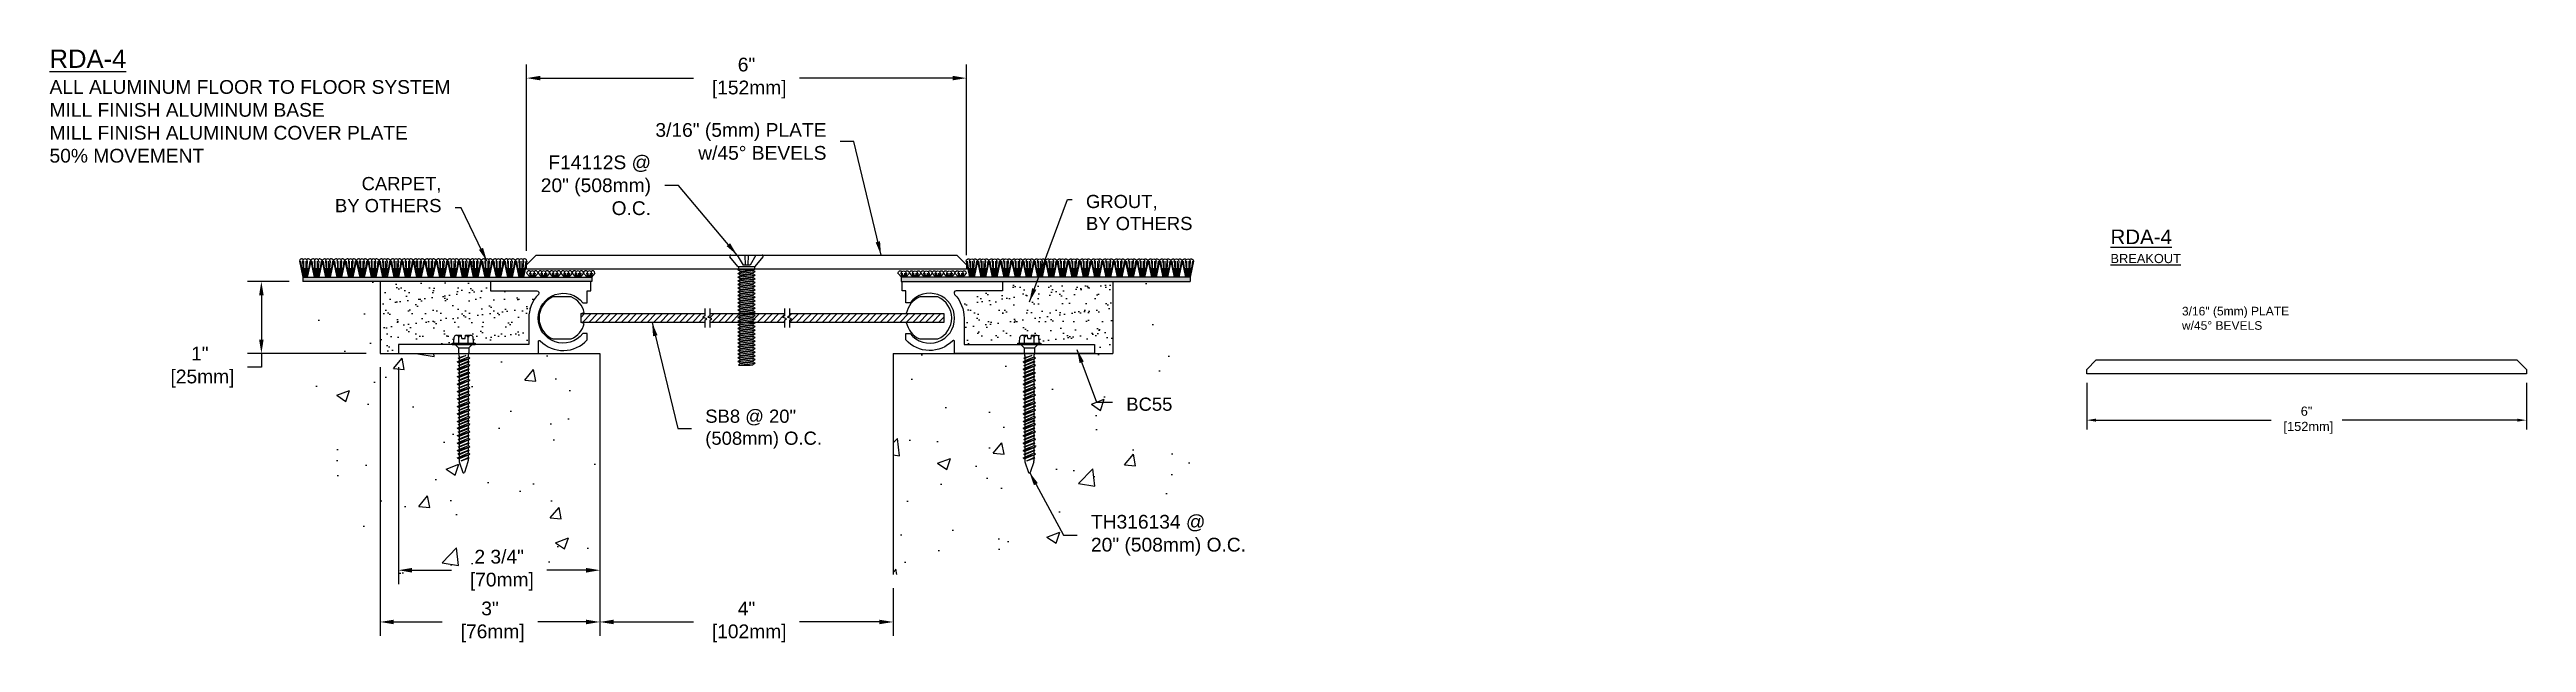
# Model space of a CAD drawing. Header units: inches. Extents: x 1.8 to 35.6, y -0.7 to 7.4.
import ezdxf

# ---------------------------------------------------------------- set-up
doc = ezdxf.new("R2010")
doc.units = ezdxf.units.IN
doc.header["$MEASUREMENT"] = 0
for name, color, linetype in [('Anchors', 4, 'Continuous'), ('Conditions', 1, 'Continuous'), ('Dimensions', 3, 'Continuous'), ('Metals', 7, 'Continuous'), ('TEXT', 2, 'Continuous')]:
    doc.layers.add(name, color=color, linetype=linetype)
doc.styles.add('ARIAL', font='arial.ttf')
doc.styles.get("Standard").update_dxf_attribs({"font": 'arial.ttf'})
doc.dimstyles.new('Arial', dxfattribs={"dimtxt": 0.1875, "dimasz": 0.1875, "dimexe": 0.1875, "dimexo": 0.1875, "dimgap": 0.1875, "dimtad": 0, "dimtih": 1, "dimtoh": 1, "dimdec": 4, "dimzin": 3, "dimdsep": 46, "dimlunit": 4, "dimtxsty": 'ARIAL', "dimcen": 0.1875, "dimadec": 0, "dimazin": 0, "dimtfac": 1, "dimtdec": 4, "dimtofl": 0, "dimtmove": 0, "dimatfit": 3, "dimfxl": 0, "dimfrac": 2, "dimtolj": 1, "dimtzin": 0, "dimarcsym": 0})

msp = doc.modelspace()

# ---------------------------------------------------------------- texts
at = {"layer": 'TEXT', "attachment_point": 1, "style": 'ARIAL'}
for s, insert, char_height, width in [('{\\LRDA-4\\P\\H0.75x;\\lALL ALUMINUM FLOOR TO FLOOR SYSTEM MILL FINISH ALUMINUM BASE \\PMILL FINISH ALUMINUM COVER PLATE \\P50% MOVEMENT}', (1.84448, 7.3564), 0.25, 6.0673392), ('{\\LRDA-4\\P\\H0.625x;BREAKOUT}', (29.96732, 4.90135), 0.2, 4.1875)]:
    msp.add_mtext(s, dxfattribs=dict(at, insert=insert, char_height=char_height, width=width))
at = {"layer": 'TEXT', "style": 'ARIAL'}
for s, insert, char_height, attachment_point in [('3/16" (5mm) PLATE\\Pw/45° BEVELS', (12.44611, 6.10192), 0.1875, 6), ('F14112S @\\P20" (508mm)\\PO.C.', (10.05229, 5.50371), 0.1875, 6), ('CARPET,\\PBY OTHERS', (7.19252, 5.13506), 0.18, 9), ('GROUT,\\PBY OTHERS', (15.98722, 5.37374), 0.18, 1), ('3/16" (5mm) PLATE\\Pw/45° BEVELS', (30.94204, 3.84646), 0.1175, 1), ('SB8 @ 20"\\P(508mm) O.C.', (10.79232, 2.44423), 0.18, 1), ('BC55', (16.53706, 2.60796), 0.18, 1), ('TH316134 @\\P20" (508mm) O.C.', (16.05536, 0.72955), 0.1875, 4)]:
    msp.add_mtext(s, dxfattribs=dict(at, insert=insert, char_height=char_height, attachment_point=attachment_point))

# ---------------------------------------------------------------- blocks, each defined once
blk = doc.blocks.new('F14112S')
for p, q in [((-0.214, 0), (0.214, 0)), ((-0.128, 0), (-0.047, -0.137)), ((-0.025, 0), (-0.02, -0.137)), ((0.025, 0), (0.02, -0.137)), ((0.128, 0), (0.048, -0.137)), ((-0.119, -0.155), (-0.226, -0.024)), ((-0.119, -0.155), (0.119, -0.155)), ((-0.119, -0.2), (-0.108, -0.195)), ((-0.119, -0.2), (-0.068, -0.195)), ((-0.119, -0.2), (-0.085, -0.22)), ((-0.119, -0.25), (0.119, -0.225)), ((-0.119, -0.25), (-0.085, -0.23)), ((-0.119, -0.25), (-0.085, -0.27)), ((-0.119, -0.3), (0.119, -0.275)), ((-0.119, -0.3), (-0.085, -0.28)), ((-0.119, -0.3), (-0.085, -0.32)), ((-0.119, -0.35), (0.119, -0.325)), ((-0.119, -0.35), (-0.085, -0.33)), ((-0.108, -0.155), (-0.108, -0.195)), ((0.108, -0.195), (-0.108, -0.195)), ((-0.085, -0.22), (0.085, -0.195)), ((-0.085, -0.23), (0.085, -0.205)), ((-0.085, -0.22), (-0.085, -0.23)), ((-0.085, -0.27), (0.085, -0.245)), ((-0.085, -0.28), (0.085, -0.255)), ((-0.085, -0.27), (-0.085, -0.28)), ((-0.085, -0.32), (0.085, -0.295)), ((-0.085, -0.33), (0.085, -0.305)), ((-0.085, -0.32), (-0.085, -0.33)), ((0.048, -0.137), (-0.047, -0.137)), ((0.108, -0.195), (0.085, -0.205)), ((0.119, -0.225), (0.085, -0.205)), ((0.119, -0.225), (0.085, -0.245)), ((0.085, -0.245), (0.085, -0.255)), ((0.119, -0.275), (0.085, -0.255)), ((0.119, -0.275), (0.085, -0.295)), ((0.085, -0.295), (0.085, -0.305)), ((0.119, -0.325), (0.085, -0.305)), ((0.119, -0.325), (0.085, -0.345)), ((0.108, -0.155), (0.108, -0.195)), ((0.119, -0.155), (0.226, -0.024)), ((-0.119, -0.35), (-0.085, -0.37)), ((-0.119, -0.4), (0.119, -0.375)), ((-0.119, -0.4), (-0.085, -0.38)), ((-0.119, -0.4), (-0.085, -0.42)), ((-0.119, -0.45), (0.119, -0.425)), ((-0.119, -0.45), (-0.085, -0.43)), ((-0.119, -0.45), (-0.085, -0.47)), ((-0.119, -0.5), (0.119, -0.475)), ((-0.119, -0.5), (-0.085, -0.48)), ((-0.119, -0.5), (-0.085, -0.52)), ((-0.119, -0.55), (0.119, -0.525)), ((-0.119, -0.55), (-0.085, -0.53)), ((-0.119, -0.55), (-0.085, -0.57)), ((-0.119, -0.6), (0.119, -0.575)), ((-0.119, -0.6), (-0.085, -0.58)), ((-0.119, -0.6), (-0.085, -0.62)), ((-0.119, -0.65), (0.119, -0.625)), ((-0.119, -0.65), (-0.085, -0.63)), ((-0.119, -0.65), (-0.085, -0.67)), ((-0.119, -0.7), (0.119, -0.675)), ((-0.085, -0.37), (0.085, -0.345)), ((-0.085, -0.38), (0.085, -0.355)), ((-0.085, -0.37), (-0.085, -0.38)), ((-0.085, -0.42), (0.085, -0.395)), ((-0.085, -0.43), (0.085, -0.405)), ((-0.085, -0.42), (-0.085, -0.43)), ((-0.085, -0.47), (0.085, -0.445)), ((-0.085, -0.48), (0.085, -0.455)), ((-0.085, -0.47), (-0.085, -0.48)), ((-0.085, -0.52), (0.085, -0.495)), ((-0.085, -0.53), (0.085, -0.505)), ((-0.085, -0.52), (-0.085, -0.53)), ((-0.085, -0.57), (0.085, -0.545)), ((-0.085, -0.58), (0.085, -0.555)), ((-0.085, -0.57), (-0.085, -0.58)), ((-0.085, -0.62), (0.085, -0.595)), ((-0.085, -0.63), (0.085, -0.605)), ((-0.085, -0.62), (-0.085, -0.63)), ((-0.085, -0.67), (0.085, -0.645)), ((-0.085, -0.68), (0.085, -0.655)), ((-0.085, -0.67), (-0.085, -0.68)), ((0.085, -0.345), (0.085, -0.355)), ((0.119, -0.375), (0.085, -0.355)), ((0.119, -0.375), (0.085, -0.395)), ((0.085, -0.395), (0.085, -0.405)), ((0.119, -0.425), (0.085, -0.405)), ((0.119, -0.425), (0.085, -0.445)), ((0.085, -0.445), (0.085, -0.455)), ((0.119, -0.475), (0.085, -0.455)), ((0.119, -0.475), (0.085, -0.495)), ((0.085, -0.495), (0.085, -0.505)), ((0.119, -0.525), (0.085, -0.505)), ((0.119, -0.525), (0.085, -0.545)), ((0.085, -0.545), (0.085, -0.555)), ((0.119, -0.575), (0.085, -0.555)), ((0.119, -0.575), (0.085, -0.595)), ((0.085, -0.595), (0.085, -0.605)), ((0.119, -0.625), (0.085, -0.605)), ((0.119, -0.625), (0.085, -0.645)), ((0.085, -0.645), (0.085, -0.655)), ((0.119, -0.675), (0.085, -0.655)), ((0.119, -0.675), (0.085, -0.695)), ((-0.119, -0.7), (-0.085, -0.68)), ((-0.119, -0.7), (-0.085, -0.72)), ((-0.119, -0.75), (0.119, -0.725)), ((-0.119, -0.75), (-0.085, -0.73)), ((-0.119, -0.75), (-0.085, -0.77)), ((-0.119, -0.8), (0.119, -0.775)), ((-0.119, -0.8), (-0.085, -0.78)), ((-0.119, -0.8), (-0.085, -0.82)), ((-0.119, -0.85), (0.119, -0.825)), ((-0.119, -0.85), (-0.085, -0.83)), ((-0.119, -0.85), (-0.085, -0.87)), ((-0.119, -0.9), (0.119, -0.875)), ((-0.119, -0.9), (-0.085, -0.88)), ((-0.119, -0.9), (-0.085, -0.92)), ((-0.119, -0.95), (0.119, -0.925)), ((-0.119, -0.95), (-0.085, -0.93)), ((-0.119, -0.95), (-0.085, -0.97)), ((-0.119, -1), (0.119, -0.975)), ((-0.119, -1), (-0.085, -0.98)), ((-0.119, -1), (-0.085, -1.02)), ((-0.085, -0.72), (0.085, -0.695)), ((-0.085, -0.73), (0.085, -0.705)), ((-0.085, -0.72), (-0.085, -0.73)), ((-0.085, -0.77), (0.085, -0.745)), ((-0.085, -0.78), (0.085, -0.755)), ((-0.085, -0.77), (-0.085, -0.78)), ((-0.085, -0.82), (0.085, -0.795)), ((-0.085, -0.83), (0.085, -0.805)), ((-0.085, -0.82), (-0.085, -0.83)), ((-0.085, -0.87), (0.085, -0.845)), ((-0.085, -0.88), (0.085, -0.855)), ((-0.085, -0.87), (-0.085, -0.88)), ((-0.085, -0.92), (0.085, -0.895)), ((-0.085, -0.93), (0.085, -0.905)), ((-0.085, -0.92), (-0.085, -0.93)), ((-0.085, -0.97), (0.085, -0.945)), ((-0.085, -0.98), (0.085, -0.955)), ((-0.085, -0.97), (-0.085, -0.98)), ((-0.085, -1.02), (0.085, -0.995)), ((-0.085, -1.03), (0.085, -1.005)), ((0.085, -0.695), (0.085, -0.705)), ((0.119, -0.725), (0.085, -0.705)), ((0.119, -0.725), (0.085, -0.745)), ((0.085, -0.745), (0.085, -0.755)), ((0.119, -0.775), (0.085, -0.755)), ((0.119, -0.775), (0.085, -0.795)), ((0.085, -0.795), (0.085, -0.805)), ((0.119, -0.825), (0.085, -0.805)), ((0.119, -0.825), (0.085, -0.845)), ((0.085, -0.845), (0.085, -0.855)), ((0.119, -0.875), (0.085, -0.855)), ((0.119, -0.875), (0.085, -0.895)), ((0.085, -0.895), (0.085, -0.905)), ((0.119, -0.925), (0.085, -0.905)), ((0.119, -0.925), (0.085, -0.945)), ((0.085, -0.945), (0.085, -0.955)), ((0.119, -0.975), (0.085, -0.955)), ((0.119, -0.975), (0.085, -0.995)), ((0.085, -0.995), (0.085, -1.005)), ((0.119, -1.025), (0.085, -1.005)), ((-0.119, -1.05), (0.119, -1.025)), ((-0.119, -1.05), (-0.085, -1.03)), ((-0.119, -1.05), (-0.085, -1.07)), ((-0.119, -1.1), (0.119, -1.075)), ((-0.119, -1.1), (-0.085, -1.08)), ((-0.119, -1.1), (-0.085, -1.12)), ((-0.119, -1.15), (0.119, -1.125)), ((-0.119, -1.15), (-0.085, -1.13)), ((-0.119, -1.15), (-0.085, -1.17)), ((-0.119, -1.2), (0.119, -1.175)), ((-0.119, -1.2), (-0.085, -1.18)), ((-0.119, -1.2), (-0.085, -1.22)), ((-0.119, -1.25), (0.119, -1.225)), ((-0.119, -1.25), (-0.085, -1.23)), ((-0.119, -1.25), (-0.085, -1.27)), ((-0.119, -1.3), (0.119, -1.275)), ((-0.119, -1.3), (-0.085, -1.28)), ((-0.119, -1.3), (-0.085, -1.32)), ((-0.119, -1.35), (0.119, -1.325)), ((-0.119, -1.35), (-0.085, -1.33)), ((-0.119, -1.35), (-0.085, -1.37)), ((-0.085, -1.02), (-0.085, -1.03)), ((-0.085, -1.07), (0.085, -1.045)), ((-0.085, -1.08), (0.085, -1.055)), ((-0.085, -1.07), (-0.085, -1.08)), ((-0.085, -1.12), (0.085, -1.095)), ((-0.085, -1.13), (0.085, -1.105)), ((-0.085, -1.12), (-0.085, -1.13)), ((-0.085, -1.17), (0.085, -1.145)), ((-0.085, -1.18), (0.085, -1.155)), ((-0.085, -1.17), (-0.085, -1.18)), ((-0.085, -1.22), (0.085, -1.195)), ((-0.085, -1.23), (0.085, -1.205)), ((-0.085, -1.22), (-0.085, -1.23)), ((-0.085, -1.27), (0.085, -1.245)), ((-0.085, -1.28), (0.085, -1.255)), ((-0.085, -1.27), (-0.085, -1.28)), ((-0.085, -1.32), (0.085, -1.295)), ((-0.085, -1.33), (0.085, -1.305)), ((-0.085, -1.32), (-0.085, -1.33)), ((-0.085, -1.37), (0.085, -1.345)), ((0.119, -1.025), (0.085, -1.045)), ((0.085, -1.045), (0.085, -1.055)), ((0.119, -1.075), (0.085, -1.055)), ((0.119, -1.075), (0.085, -1.095)), ((0.085, -1.095), (0.085, -1.105)), ((0.119, -1.125), (0.085, -1.105)), ((0.119, -1.125), (0.085, -1.145)), ((0.085, -1.145), (0.085, -1.155)), ((0.119, -1.175), (0.085, -1.155)), ((0.119, -1.175), (0.085, -1.195)), ((0.085, -1.195), (0.085, -1.205)), ((0.119, -1.225), (0.085, -1.205)), ((0.119, -1.225), (0.085, -1.245)), ((0.085, -1.245), (0.085, -1.255)), ((0.119, -1.275), (0.085, -1.255)), ((0.119, -1.275), (0.085, -1.295)), ((0.085, -1.295), (0.085, -1.305)), ((0.119, -1.325), (0.085, -1.305)), ((0.119, -1.325), (0.085, -1.345)), ((0.085, -1.345), (0.085, -1.355)), ((-0.119, -1.4), (0.119, -1.375)), ((-0.119, -1.4), (-0.085, -1.38)), ((-0.119, -1.4), (-0.085, -1.42)), ((-0.119, -1.45), (0.119, -1.425)), ((-0.119, -1.45), (-0.085, -1.43)), ((-0.119, -1.45), (-0.085, -1.47)), ((-0.11, -1.5), (0.119, -1.475)), ((-0.11, -1.5), (-0.085, -1.48)), ((-0.11, -1.5), (0.048, -1.5)), ((-0.085, -1.38), (0.085, -1.355)), ((-0.085, -1.37), (-0.085, -1.38)), ((-0.085, -1.42), (0.085, -1.395)), ((-0.085, -1.43), (0.085, -1.405)), ((-0.085, -1.42), (-0.085, -1.43)), ((-0.085, -1.47), (0.085, -1.445)), ((-0.085, -1.48), (0.085, -1.455)), ((-0.085, -1.47), (-0.085, -1.48)), ((0.048, -1.5), (0.085, -1.495)), ((0.119, -1.375), (0.085, -1.355)), ((0.119, -1.375), (0.085, -1.395)), ((0.085, -1.395), (0.085, -1.405)), ((0.119, -1.425), (0.085, -1.405)), ((0.119, -1.425), (0.085, -1.445)), ((0.085, -1.445), (0.085, -1.455)), ((0.119, -1.475), (0.085, -1.455)), ((0.119, -1.475), (0.085, -1.495))]:
    blk.add_line(p, q)
for centre, start, end in [((-0.214, -0.015), 90, 219.032), ((0.214, -0.015), 320.968, 90)]:
    blk.add_arc(centre, 0.015, start, end)
blk = doc.blocks.new('*D11')
at = {"layer": 'Defpoints', "color": 0}
for p in [(14.355, 6.967), (8.355, 4.421), (14.355, 4.361)]:
    blk.add_point(p, dxfattribs=at)
at = {"layer": 'Dimensions', "color": 0, "lineweight": -2}
for p, q in [((8.355, 4.609), (8.355, 7.154)), ((14.355, 4.549), (14.355, 7.154)), ((8.542, 6.967), (10.63, 6.967)), ((14.167, 6.967), (12.079, 6.967))]:
    blk.add_line(p, q, dxfattribs=at)
at = {"layer": 'Dimensions', "color": 0}
for points in [[(8.542, 6.998), (8.542, 6.936), (8.355, 6.967)], [(14.167, 6.998), (14.167, 6.936), (14.355, 6.967)]]:
    blk.add_solid(points, dxfattribs=at)
at = {"layer": 'Dimensions', "color": 0, "insert": (11.355, 6.967), "char_height": 0.1875, "attachment_point": 5, "style": 'ARIAL'}
blk.add_mtext('\\A1;6"\\P [152mm]', dxfattribs=at)
blk = doc.blocks.new('*D12')
at = {"layer": 'Defpoints', "color": 0}
for p in [(9.355, 0.196), (13.355, 0.196), (13.355, -0.453)]:
    blk.add_point(p, dxfattribs=at)
at = {"layer": 'Dimensions', "color": 0, "lineweight": -2}
for p, q in [((9.355, 0.009), (9.355, -0.64)), ((13.355, 0.009), (13.355, -0.64)), ((9.542, -0.453), (10.63, -0.453)), ((13.167, -0.453), (12.079, -0.453))]:
    blk.add_line(p, q, dxfattribs=at)
at = {"layer": 'Dimensions', "color": 0}
for points in [[(9.542, -0.422), (9.542, -0.484), (9.355, -0.453)], [(13.167, -0.422), (13.167, -0.484), (13.355, -0.453)]]:
    blk.add_solid(points, dxfattribs=at)
at = {"layer": 'Dimensions', "color": 0, "insert": (11.355, -0.453), "char_height": 0.1875, "attachment_point": 5, "style": 'ARIAL'}
blk.add_mtext('\\A1;4"\\P [102mm]', dxfattribs=at)
blk = doc.blocks.new('*D13')
at = {"layer": 'Defpoints', "color": 0}
for p in [(5.3, 4.191), (4.735, 3.211), (6.355, 3.211)]:
    blk.add_point(p, dxfattribs=at)
at = {"layer": 'Dimensions', "color": 0, "lineweight": -2}
for p, q in [((5.113, 4.191), (4.548, 4.191)), ((4.735, 4.004), (4.735, 3.399)), ((6.167, 3.211), (4.548, 3.211)), ((4.735, 3.211), (4.735, 3.024)), ((4.735, 3.024), (4.548, 3.024))]:
    blk.add_line(p, q, dxfattribs=at)
at = {"layer": 'Dimensions', "color": 0}
for points in [[(4.704, 4.004), (4.766, 4.004), (4.735, 4.191)], [(4.704, 3.399), (4.766, 3.399), (4.735, 3.211)]]:
    blk.add_solid(points, dxfattribs=at)
at = {"layer": 'Dimensions', "color": 0, "insert": (3.895, 3.024), "char_height": 0.1875, "attachment_point": 5, "style": 'ARIAL'}
blk.add_mtext('\\A1;1"\\P [25mm]', dxfattribs=at)
blk = doc.blocks.new('TH316134')
for p, q in [((-0.157, 0), (-0.157, 0.019)), ((-0.157, 0.019), (0.157, 0.019)), ((-0.157, 0), (0.157, 0)), ((-0.135, 0.029), (-0.129, 0.1)), ((-0.115, 0), (-0.07, -0.045)), ((-0.097, 0.128), (-0.027, 0.128)), ((-0.065, 0.019), (-0.065, 0.1)), ((-0.023, 0.082), (-0.027, 0.128)), ((-0.023, 0.082), (0.023, 0.082)), ((0.023, 0.082), (0.027, 0.128)), ((0.027, 0.128), (0.097, 0.128)), ((0.064, 0.019), (0.064, 0.1)), ((0.115, 0), (0.07, -0.045)), ((0.135, 0.029), (0.129, 0.1)), ((0.157, 0.019), (0.157, 0)), ((-0.086, -0.234), (0.086, -0.184)), ((-0.086, -0.234), (-0.062, -0.221)), ((-0.086, -0.234), (-0.062, -0.247)), ((-0.086, -0.336), (0.086, -0.285)), ((-0.086, -0.336), (-0.062, -0.323)), ((-0.086, -0.336), (-0.062, -0.349)), ((-0.074, -0.184), (0.032, -0.147)), ((-0.074, -0.184), (-0.062, -0.177)), ((-0.074, -0.184), (-0.062, -0.19)), ((-0.074, -0.285), (0.074, -0.234)), ((-0.074, -0.285), (-0.062, -0.279)), ((-0.074, -0.285), (-0.062, -0.291)), ((-0.074, -0.387), (0.074, -0.336)), ((-0.07, -0.045), (-0.07, -0.112)), ((-0.07, -0.045), (0.07, -0.045)), ((-0.069, -0.122), (-0.063, -0.148)), ((-0.062, -0.177), (0.032, -0.147)), ((0.032, -0.147), (-0.062, -0.19)), ((-0.062, -0.157), (-0.062, -0.177)), ((0.062, -0.171), (-0.062, -0.221)), ((-0.062, -0.19), (-0.062, -0.221)), ((0.062, -0.197), (-0.062, -0.247)), ((-0.062, -0.279), (0.062, -0.228)), ((0.062, -0.241), (-0.062, -0.291)), ((-0.062, -0.247), (-0.062, -0.279)), ((0.062, -0.272), (-0.062, -0.323)), ((-0.062, -0.291), (-0.062, -0.323)), ((0.062, -0.298), (-0.062, -0.349)), ((-0.062, -0.381), (0.062, -0.33)), ((0.062, -0.157), (0.062, -0.171)), ((0.086, -0.184), (0.062, -0.171)), ((0.086, -0.184), (0.062, -0.197)), ((0.062, -0.197), (0.062, -0.228)), ((0.074, -0.234), (0.062, -0.228)), ((0.074, -0.234), (0.062, -0.241)), ((0.062, -0.241), (0.062, -0.272)), ((0.086, -0.285), (0.062, -0.272)), ((0.086, -0.285), (0.062, -0.298)), ((0.062, -0.298), (0.062, -0.33)), ((0.074, -0.336), (0.062, -0.33)), ((0.074, -0.336), (0.062, -0.342)), ((0.069, -0.122), (0.063, -0.148)), ((0.07, -0.045), (0.07, -0.112)), ((-0.086, -0.437), (0.086, -0.387)), ((-0.086, -0.437), (-0.062, -0.425)), ((-0.086, -0.437), (-0.062, -0.45)), ((-0.086, -0.539), (0.086, -0.488)), ((-0.086, -0.539), (-0.062, -0.526)), ((-0.086, -0.539), (-0.062, -0.552)), ((-0.086, -0.641), (0.086, -0.59)), ((-0.086, -0.641), (-0.062, -0.628)), ((-0.086, -0.641), (-0.062, -0.654)), ((-0.074, -0.387), (-0.062, -0.381)), ((-0.074, -0.387), (-0.062, -0.393)), ((-0.074, -0.488), (0.074, -0.437)), ((-0.074, -0.488), (-0.062, -0.482)), ((-0.074, -0.488), (-0.062, -0.494)), ((-0.074, -0.59), (0.074, -0.539)), ((-0.074, -0.59), (-0.062, -0.584)), ((-0.074, -0.59), (-0.062, -0.596)), ((-0.074, -0.691), (0.074, -0.641)), ((0.062, -0.342), (-0.062, -0.393)), ((-0.062, -0.349), (-0.062, -0.381)), ((0.062, -0.374), (-0.062, -0.425)), ((-0.062, -0.393), (-0.062, -0.425)), ((0.062, -0.4), (-0.062, -0.45)), ((-0.062, -0.482), (0.062, -0.431)), ((0.062, -0.444), (-0.062, -0.494)), ((-0.062, -0.45), (-0.062, -0.482)), ((0.062, -0.475), (-0.062, -0.526)), ((-0.062, -0.494), (-0.062, -0.526)), ((0.062, -0.501), (-0.062, -0.552)), ((-0.062, -0.584), (0.062, -0.533)), ((0.062, -0.545), (-0.062, -0.596)), ((-0.062, -0.552), (-0.062, -0.584)), ((0.062, -0.577), (-0.062, -0.628)), ((-0.062, -0.596), (-0.062, -0.628)), ((0.062, -0.603), (-0.062, -0.654)), ((-0.062, -0.685), (0.062, -0.634)), ((0.062, -0.647), (-0.062, -0.698)), ((-0.062, -0.654), (-0.062, -0.685)), ((0.062, -0.342), (0.062, -0.374)), ((0.086, -0.387), (0.062, -0.374)), ((0.086, -0.387), (0.062, -0.4)), ((0.062, -0.4), (0.062, -0.431)), ((0.074, -0.437), (0.062, -0.431)), ((0.074, -0.437), (0.062, -0.444)), ((0.062, -0.444), (0.062, -0.475)), ((0.086, -0.488), (0.062, -0.475)), ((0.086, -0.488), (0.062, -0.501)), ((0.062, -0.501), (0.062, -0.533)), ((0.074, -0.539), (0.062, -0.533)), ((0.074, -0.539), (0.062, -0.545)), ((0.062, -0.545), (0.062, -0.577)), ((0.086, -0.59), (0.062, -0.577)), ((0.086, -0.59), (0.062, -0.603)), ((0.062, -0.603), (0.062, -0.634)), ((0.074, -0.641), (0.062, -0.634)), ((0.074, -0.641), (0.062, -0.647)), ((0.062, -0.647), (0.062, -0.678)), ((-0.086, -0.742), (0.086, -0.691)), ((-0.086, -0.742), (-0.062, -0.729)), ((-0.086, -0.742), (-0.062, -0.755)), ((-0.086, -0.844), (0.086, -0.793)), ((-0.086, -0.844), (-0.062, -0.831)), ((-0.086, -0.844), (-0.062, -0.857)), ((-0.086, -0.945), (0.086, -0.895)), ((-0.086, -0.945), (-0.062, -0.932)), ((-0.086, -0.945), (-0.062, -0.958)), ((-0.086, -1.047), (0.086, -0.996)), ((-0.074, -0.691), (-0.062, -0.685)), ((-0.074, -0.691), (-0.062, -0.698)), ((-0.074, -0.793), (0.074, -0.742)), ((-0.074, -0.793), (-0.062, -0.787)), ((-0.074, -0.793), (-0.062, -0.799)), ((-0.074, -0.895), (0.074, -0.844)), ((-0.074, -0.895), (-0.062, -0.888)), ((-0.074, -0.895), (-0.062, -0.901)), ((-0.074, -0.996), (0.074, -0.945)), ((-0.074, -0.996), (-0.062, -0.99)), ((-0.074, -0.996), (-0.062, -1.002)), ((0.062, -0.678), (-0.062, -0.729)), ((-0.062, -0.698), (-0.062, -0.729)), ((0.062, -0.704), (-0.062, -0.755)), ((-0.062, -0.787), (0.062, -0.736)), ((0.062, -0.748), (-0.062, -0.799)), ((-0.062, -0.755), (-0.062, -0.787)), ((0.062, -0.78), (-0.062, -0.831)), ((-0.062, -0.799), (-0.062, -0.831)), ((0.062, -0.806), (-0.062, -0.857)), ((-0.062, -0.888), (0.062, -0.838)), ((0.062, -0.85), (-0.062, -0.901)), ((-0.062, -0.857), (-0.062, -0.888)), ((0.062, -0.882), (-0.062, -0.932)), ((-0.062, -0.901), (-0.062, -0.932)), ((0.062, -0.907), (-0.062, -0.958)), ((-0.062, -0.99), (0.062, -0.939)), ((0.062, -0.951), (-0.062, -1.002)), ((-0.062, -0.958), (-0.062, -0.99)), ((0.062, -0.983), (-0.062, -1.034)), ((-0.062, -1.002), (-0.062, -1.034)), ((0.062, -1.009), (-0.062, -1.06)), ((0.086, -0.691), (0.062, -0.678)), ((0.086, -0.691), (0.062, -0.704)), ((0.062, -0.704), (0.062, -0.736)), ((0.074, -0.742), (0.062, -0.736)), ((0.074, -0.742), (0.062, -0.748)), ((0.062, -0.748), (0.062, -0.78)), ((0.086, -0.793), (0.062, -0.78)), ((0.086, -0.793), (0.062, -0.806)), ((0.062, -0.806), (0.062, -0.838)), ((0.074, -0.844), (0.062, -0.838)), ((0.074, -0.844), (0.062, -0.85)), ((0.062, -0.85), (0.062, -0.882)), ((0.086, -0.895), (0.062, -0.882)), ((0.086, -0.895), (0.062, -0.907)), ((0.062, -0.907), (0.062, -0.939)), ((0.074, -0.945), (0.062, -0.939)), ((0.074, -0.945), (0.062, -0.951)), ((0.062, -0.951), (0.062, -0.983)), ((0.086, -0.996), (0.062, -0.983)), ((0.086, -0.996), (0.062, -1.009)), ((0.062, -1.001), (0.062, -1.033)), ((-0.086, -1.047), (-0.062, -1.034)), ((-0.086, -1.047), (-0.062, -1.06)), ((-0.086, -1.141), (0.086, -1.09)), ((-0.086, -1.141), (-0.062, -1.128)), ((-0.086, -1.141), (-0.062, -1.154)), ((-0.086, -1.242), (0.086, -1.191)), ((-0.086, -1.242), (-0.062, -1.229)), ((-0.086, -1.242), (-0.062, -1.255)), ((-0.086, -1.344), (0.086, -1.293)), ((-0.086, -1.344), (-0.062, -1.331)), ((-0.086, -1.344), (-0.062, -1.357)), ((-0.074, -1.09), (0.074, -1.039)), ((-0.074, -1.09), (-0.062, -1.084)), ((-0.074, -1.09), (-0.062, -1.096)), ((-0.074, -1.191), (0.074, -1.141)), ((-0.074, -1.191), (-0.062, -1.185)), ((-0.074, -1.191), (-0.062, -1.198)), ((-0.074, -1.293), (0.074, -1.242)), ((-0.074, -1.293), (-0.062, -1.287)), ((-0.074, -1.293), (-0.062, -1.299)), ((-0.074, -1.395), (0.074, -1.344)), ((-0.062, -1.084), (0.062, -1.033)), ((0.062, -1.045), (-0.062, -1.096)), ((-0.062, -1.052), (-0.062, -1.084)), ((0.062, -1.077), (-0.062, -1.128)), ((-0.062, -1.096), (-0.062, -1.128)), ((0.062, -1.103), (-0.062, -1.154)), ((-0.062, -1.185), (0.062, -1.134)), ((0.062, -1.147), (-0.062, -1.198)), ((-0.062, -1.154), (-0.062, -1.185)), ((0.062, -1.178), (-0.062, -1.229)), ((-0.062, -1.198), (-0.062, -1.229)), ((0.062, -1.204), (-0.062, -1.255)), ((-0.062, -1.287), (0.062, -1.236)), ((0.062, -1.248), (-0.062, -1.299)), ((-0.062, -1.255), (-0.062, -1.287)), ((0.062, -1.28), (-0.062, -1.331)), ((-0.062, -1.299), (-0.062, -1.331)), ((0.062, -1.306), (-0.062, -1.357)), ((-0.062, -1.388), (0.062, -1.338)), ((0.062, -1.35), (-0.062, -1.401)), ((0.074, -1.039), (0.062, -1.033)), ((0.074, -1.039), (0.062, -1.045)), ((0.062, -1.045), (0.062, -1.077)), ((0.086, -1.09), (0.062, -1.077)), ((0.086, -1.09), (0.062, -1.103)), ((0.062, -1.103), (0.062, -1.134)), ((0.074, -1.141), (0.062, -1.134)), ((0.074, -1.141), (0.062, -1.147)), ((0.062, -1.147), (0.062, -1.178)), ((0.086, -1.191), (0.062, -1.178)), ((0.086, -1.191), (0.062, -1.204)), ((0.062, -1.204), (0.062, -1.236)), ((0.074, -1.242), (0.062, -1.236)), ((0.074, -1.242), (0.062, -1.248)), ((0.062, -1.248), (0.062, -1.28)), ((0.086, -1.293), (0.062, -1.28)), ((0.086, -1.293), (0.062, -1.306)), ((0.062, -1.306), (0.062, -1.338)), ((0.074, -1.344), (0.062, -1.338)), ((0.074, -1.344), (0.062, -1.35)), ((0.062, -1.35), (0.062, -1.382)), ((-0.086, -1.445), (0.086, -1.395)), ((-0.086, -1.445), (-0.062, -1.432)), ((-0.086, -1.445), (-0.062, -1.458)), ((-0.086, -1.547), (0.086, -1.496)), ((-0.086, -1.547), (-0.062, -1.534)), ((-0.086, -1.547), (-0.062, -1.56)), ((-0.074, -1.395), (-0.062, -1.388)), ((-0.074, -1.395), (-0.062, -1.401)), ((-0.074, -1.496), (0.074, -1.445)), ((-0.074, -1.496), (-0.062, -1.49)), ((-0.074, -1.496), (-0.062, -1.502)), ((-0.062, -1.357), (-0.062, -1.388)), ((0.062, -1.382), (-0.062, -1.432)), ((-0.062, -1.401), (-0.062, -1.432)), ((0.062, -1.407), (-0.062, -1.458)), ((-0.062, -1.49), (0.062, -1.439)), ((0.062, -1.451), (-0.062, -1.502)), ((-0.062, -1.458), (-0.062, -1.49)), ((0.062, -1.483), (-0.062, -1.534)), ((-0.062, -1.502), (-0.062, -1.534)), ((0.062, -1.509), (-0.062, -1.56)), ((-0.062, -1.56), (-0.062, -1.586)), ((-0.06, -1.601), (-0.01, -1.744)), ((-0.034, -1.584), (0.062, -1.541)), ((-0.034, -1.584), (0.074, -1.547)), ((0.062, -1.553), (-0.034, -1.584)), ((0.06, -1.601), (0.01, -1.744)), ((0.086, -1.395), (0.062, -1.382)), ((0.086, -1.395), (0.062, -1.407)), ((0.062, -1.407), (0.062, -1.439)), ((0.074, -1.445), (0.062, -1.439)), ((0.074, -1.445), (0.062, -1.451)), ((0.062, -1.451), (0.062, -1.483)), ((0.086, -1.496), (0.062, -1.483)), ((0.086, -1.496), (0.062, -1.509)), ((0.062, -1.509), (0.062, -1.541)), ((0.074, -1.547), (0.062, -1.541)), ((0.074, -1.547), (0.062, -1.553)), ((0.062, -1.553), (0.062, -1.586))]:
    blk.add_line(p, q)
for centre, radius, start, end in [((-0.146, 0.03), 0.0112, 270, 355), ((-0.097, 0.095), 0.0327, 9.285, 170.715), ((0, 0.038), 0.0896, 107.4215, 136.0407), ((0, 0.038), 0.0896, 43.9593, 72.5785), ((0.097, 0.095), 0.0327, 9.285, 170.715), ((0.146, 0.03), 0.0112, 185, 270), ((-0.023, -0.112), 0.0465, 180, 191.9357), ((-0.109, -0.157), 0.0465, 0, 11.9357), ((0.109, -0.157), 0.0465, 168.0643, 180), ((0.023, -0.112), 0.0465, 348.0643, 0), ((-0.016, -1.586), 0.0465, 180, 199.3058), ((0.016, -1.586), 0.0465, 340.6942, 0), ((0, -1.739), 0.0106, 204.1001, 335.8999)]:
    blk.add_arc(centre, radius, start, end)
blk = doc.blocks.new('*D14')
at = {"layer": 'Defpoints', "color": 0}
for p in [(6.355, 3.211), (9.355, 1.242), (6.355, -0.453)]:
    blk.add_point(p, dxfattribs=at)
at = {"layer": 'Dimensions', "color": 0, "lineweight": -2}
for p, q in [((6.355, 3.024), (6.355, -0.64)), ((9.355, 1.055), (9.355, -0.64)), ((6.542, -0.453), (7.203, -0.453)), ((9.167, -0.453), (8.507, -0.453))]:
    blk.add_line(p, q, dxfattribs=at)
at = {"layer": 'Dimensions', "color": 0}
for points in [[(6.542, -0.422), (6.542, -0.484), (6.355, -0.453)], [(9.167, -0.422), (9.167, -0.484), (9.355, -0.453)]]:
    blk.add_solid(points, dxfattribs=at)
at = {"layer": 'Dimensions', "color": 0, "insert": (7.855, -0.453), "char_height": 0.1875, "attachment_point": 5, "style": 'ARIAL'}
blk.add_mtext('\\A1;3"\\P [76mm]', dxfattribs=at)
blk = doc.blocks.new('*D15')
at = {"layer": 'Defpoints', "color": 0}
for p in [(6.605, 3.211), (9.355, 1.242), (6.605, 0.253)]:
    blk.add_point(p, dxfattribs=at)
at = {"layer": 'Dimensions', "color": 0, "lineweight": -2}
for p, q in [((6.605, 3.024), (6.605, 0.065)), ((9.355, 1.055), (9.355, 0.065)), ((6.792, 0.253), (7.328, 0.253)), ((9.167, 0.253), (8.632, 0.253))]:
    blk.add_line(p, q, dxfattribs=at)
at = {"layer": 'Dimensions', "color": 0}
for points in [[(6.792, 0.284), (6.792, 0.221), (6.605, 0.253)], [(9.167, 0.284), (9.167, 0.221), (9.355, 0.253)]]:
    blk.add_solid(points, dxfattribs=at)
at = {"layer": 'Dimensions', "color": 0, "insert": (7.98, 0.253), "char_height": 0.1875, "attachment_point": 5, "style": 'ARIAL'}
blk.add_mtext('\\A1;2 3/4"\\P [70mm]', dxfattribs=at)
blk = doc.blocks.new('Bc55')
blk.add_lwpolyline([(1.38, 0.855), (2.013, 0.855, -0.659567), (2.035, 0.804, 0.192706), (1.905, 0.48), (1.905, 0.12), (0.125, 0.12), (0.125, 0), (2.035, 0), (2.035, 0.162, -0.671875), (2.061, 0.172, 0.430668), (2.7, 0.183), (2.7, 0.27), (2.642, 0.27, -2.892356), (2.642, 0.69), (2.7, 0.69), (2.7, 0.855), (2.75, 0.855), (2.75, 0.98), (1.38, 0.98)], format="xyb", close=True)
blk = doc.blocks.new('carpet-teeth2')
for points in [[(1.048, 1.253), (1.095, 1.033)], [(1.064, 1.255), (1.095, 1.033)], [(1.093, 1.158), (1.11, 1.033)], [(1.095, 1.033), (1.779, 1.033)], [(1.111, 1.033), (1.111, 1.253)], [(1.126, 1.033), (1.126, 1.158)], [(1.141, 1.033), (1.141, 1.253)], [(1.157, 1.253), (1.141, 1.033)], [(1.16, 1.158), (1.143, 1.038)], [(1.189, 1.255), (1.157, 1.033)], [(1.204, 1.253), (1.157, 1.033)], [(1.204, 1.253), (1.251, 1.033)], [(1.219, 1.255), (1.25, 1.033)], [(1.248, 1.158), (1.266, 1.033)], [(1.251, 1.253), (1.266, 1.033)], [(1.266, 1.033), (1.266, 1.253)], [(1.282, 1.033), (1.282, 1.158)], [(1.297, 1.033), (1.297, 1.253)], [(1.312, 1.253), (1.297, 1.033)], [(1.315, 1.158), (1.297, 1.033)], [(1.344, 1.255), (1.313, 1.033)], [(1.359, 1.253), (1.313, 1.033)], [(1.359, 1.253), (1.406, 1.033)], [(1.374, 1.255), (1.406, 1.033)], [(1.403, 1.158), (1.421, 1.033)], [(1.406, 1.253), (1.422, 1.033)], [(1.422, 1.033), (1.422, 1.253)], [(1.437, 1.033), (1.437, 1.158)], [(1.468, 1.253), (1.452, 1.033)], [(1.452, 1.033), (1.452, 1.253)], [(1.471, 1.158), (1.453, 1.038)], [(1.5, 1.255), (1.468, 1.036)], [(1.515, 1.253), (1.468, 1.036)], [(1.515, 1.253), (1.561, 1.033)], [(1.53, 1.255), (1.561, 1.036)], [(1.559, 1.158), (1.577, 1.033)], [(1.562, 1.253), (1.577, 1.033)], [(1.577, 1.033), (1.577, 1.253)], [(1.592, 1.033), (1.592, 1.158)], [(1.623, 1.253), (1.608, 1.033)], [(1.608, 1.033), (1.608, 1.253)], [(1.626, 1.158), (1.608, 1.033)], [(1.67, 1.253), (1.623, 1.033)], [(1.655, 1.255), (1.624, 1.036)], [(1.67, 1.253), (1.717, 1.033)], [(1.685, 1.255), (1.717, 1.033)], [(1.714, 1.158), (1.732, 1.033)], [(1.717, 1.253), (1.733, 1.033)], [(1.733, 1.033), (1.733, 1.253)], [(1.748, 1.033), (1.748, 1.158)], [(1.779, 1.253), (1.763, 1.033)], [(1.763, 1.033), (1.763, 1.253)], [(1.781, 1.158), (1.764, 1.033)], [(1.81, 1.255), (1.779, 1.036)], [(1.825, 1.253), (1.779, 1.033)]]:
    blk.add_lwpolyline(points)
blk.add_lwpolyline([(1.095, 1.253), (1.111, 1.033)], close=True)
for centre, radius, start, end in [((1.08, 1.253), 0.0312, 41.211, 180), ((1.126, 1.253), 0.0308, 0, 180), ((1.173, 1.253), 0.0312, 0, 138.789), ((1.235, 1.253), 0.0312, 41.211, 180), ((1.282, 1.253), 0.0307, 355.9223, 184.0777), ((1.328, 1.253), 0.0312, 0, 138.789), ((1.391, 1.253), 0.0312, 41.211, 180), ((1.437, 1.253), 0.0308, 0, 180), ((1.483, 1.253), 0.0312, 0, 138.789), ((1.546, 1.253), 0.0312, 41.211, 180), ((1.592, 1.253), 0.0308, 0, 180), ((1.639, 1.253), 0.0312, 0, 138.789), ((1.701, 1.253), 0.0312, 41.211, 180), ((1.748, 1.253), 0.0308, 0, 180), ((1.794, 1.253), 0.0312, 0, 138.789)]:
    blk.add_arc(centre, radius, start, end)
at = {"insert": (1.095, 1.034), "char_height": 0.0000478, "width": 0.00109, "attachment_point": 1}
blk.add_mtext('{\\fArial|b0|i0|c0|p34;BALCO TOOTHBRUSH}', dxfattribs=at)
blk = doc.blocks.new('carpet-teeth2small')
for points in [[(-0.047, 0.057), (0, 0)], [(-0.008, 0.055), (0, 0)], [(0, 0), (0.684, 0)], [(0.011, 0.032), (0.015, 0)], [(0.016, 0), (0.016, 0.055)], [(0.031, 0), (0.031, 0.032)], [(0.062, 0.057), (0.046, 0)], [(0.046, 0), (0.046, 0.055)], [(0.051, 0.032), (0.047, 0.004)], [(0.109, 0.057), (0.062, 0)], [(0.07, 0.055), (0.062, 0)], [(0.109, 0.057), (0.156, 0)], [(0.148, 0.055), (0.155, 0)], [(0.156, 0.057), (0.171, 0)], [(0.166, 0.032), (0.171, 0)], [(0.171, 0), (0.171, 0.055)], [(0.186, 0), (0.186, 0.032)], [(0.217, 0.057), (0.202, 0)], [(0.202, 0), (0.202, 0.055)], [(0.207, 0.032), (0.202, 0)], [(0.264, 0.057), (0.217, 0)], [(0.225, 0.055), (0.218, 0)], [(0.264, 0.057), (0.311, 0)], [(0.303, 0.055), (0.311, 0)], [(0.311, 0.057), (0.327, 0)], [(0.322, 0.032), (0.326, 0)], [(0.327, 0), (0.327, 0.055)], [(0.342, 0), (0.342, 0.032)], [(0.373, 0.057), (0.357, 0)], [(0.357, 0), (0.357, 0.055)], [(0.362, 0.032), (0.358, 0.004)], [(0.42, 0.057), (0.373, 0.002)], [(0.381, 0.055), (0.373, 0.002)], [(0.42, 0.057), (0.466, 0)], [(0.458, 0.055), (0.466, 0.002)], [(0.466, 0.057), (0.482, 0)], [(0.477, 0.032), (0.482, 0)], [(0.482, 0), (0.482, 0.055)], [(0.497, 0), (0.497, 0.032)], [(0.528, 0.057), (0.512, 0)], [(0.512, 0), (0.512, 0.055)], [(0.518, 0.032), (0.513, 0)], [(0.575, 0.057), (0.528, 0)], [(0.536, 0.055), (0.529, 0.002)], [(0.575, 0.057), (0.622, 0)], [(0.614, 0.055), (0.622, 0)], [(0.622, 0.057), (0.637, 0)], [(0.632, 0.032), (0.637, 0)], [(0.637, 0), (0.637, 0.055)], [(0.653, 0), (0.653, 0.032)], [(0.684, 0.057), (0.668, 0)], [(0.668, 0), (0.668, 0.055)], [(0.673, 0.032), (0.668, 0)], [(0.73, 0.057), (0.684, 0)], [(0.692, 0.055), (0.684, 0.002)]]:
    blk.add_lwpolyline(points)
blk.add_lwpolyline([(0, 0.057), (0.016, 0)], close=True)
for centre, radius, start, end in [((-0.015, 0.057), 0.0312, 41.211, 180), ((0.031, 0.057), 0.0308, 0, 180), ((0.078, 0.057), 0.0312, 0, 138.789), ((0.14, 0.057), 0.0312, 41.211, 180), ((0.186, 0.057), 0.0307, 355.9223, 184.0777), ((0.233, 0.057), 0.0312, 0, 138.789), ((0.295, 0.057), 0.0312, 41.211, 180), ((0.342, 0.057), 0.0308, 0, 180), ((0.388, 0.057), 0.0312, 0, 138.789), ((0.451, 0.057), 0.0312, 41.211, 180), ((0.497, 0.057), 0.0308, 0, 180), ((0.544, 0.057), 0.0312, 0, 138.789), ((0.606, 0.057), 0.0312, 41.211, 180), ((0.653, 0.057), 0.0308, 0, 180), ((0.699, 0.057), 0.0312, 0, 138.789)]:
    blk.add_arc(centre, radius, start, end)
at = {"insert": (0, 0), "char_height": 0.0000478, "width": 0.00109, "attachment_point": 1}
blk.add_mtext('{\\fArial|b0|i0|c0|p34;BALCO TOOTHBRUSH}', dxfattribs=at)
blk = doc.blocks.new('CARPET')
at = {"layer": 'Conditions'}
h = blk.add_hatch(dxfattribs=at)
h.set_pattern_fill('EXPAND', color=256, scale=0.125, style=0)
h.set_pattern_definition([(30, (-3.104354, -6.35979), (2e-11, 0.075), [0.0625, -0.0125]), (330, (-3.104354, -6.35979), (0.0649519, 0.0375), [0.0625, -0.0125]), (330, (-3.05023, -6.32854), (0.0649519, 0.0375), [0.0625, -0.0125]), (30, (-3.05023, -6.31604), (2e-11, 0.075), [0.0625, -0.0125])])
h.paths.add_polyline_path([(3.942, 0), (3.942, 0.058), (3.257, 0.058), (0.176, 0.058), (0, 0.058), (0, 0)])
for p, q in [((0, 0.058), (0, 0)), ((3.942, 0), (0, 0)), ((0.176, 0.058), (3.942, 0.058)), ((3.101, 0.058), (3.163, 0.058)), ((3.942, 0.058), (3.942, 0))]:
    blk.add_line(p, q, dxfattribs=at)
for points in [[(3.055, 0.115), (3.101, 0.058)], [(3.093, 0.113), (3.101, 0.058)], [(3.112, 0.091), (3.117, 0.058)], [(3.117, 0.058), (3.117, 0.113)], [(3.132, 0.058), (3.132, 0.091)], [(3.163, 0.115), (3.148, 0.058)], [(3.148, 0.058), (3.148, 0.113)], [(3.153, 0.091), (3.149, 0.063)], [(3.21, 0.115), (3.163, 0.058)], [(3.171, 0.113), (3.163, 0.058)]]:
    blk.add_lwpolyline(points, dxfattribs=at)
blk.add_lwpolyline([(3.102, 0.115), (3.117, 0.058)], close=True, dxfattribs=at)
for centre, radius, start, end in [((3.086, 0.115), 0.0312, 41.211, 180), ((3.132, 0.115), 0.0308, 0, 180), ((3.179, 0.115), 0.0312, 0, 138.789)]:
    blk.add_arc(centre, radius, start, end, dxfattribs=at)
for name, p in [('carpet-teeth2', (-1.095, -0.975)), ('carpet-teeth2', (-0.318, -0.975)), ('carpet-teeth2', (0.459, -0.975)), ('carpet-teeth2', (1.232, -0.975)), ('carpet-teeth2small', (3.257, 0.058))]:
    blk.add_blockref(name, p, dxfattribs=at)
at = {"layer": 'Conditions', "insert": (3.101, 0.058), "char_height": 0.0000478, "width": 0.00109, "attachment_point": 1}
blk.add_mtext('{\\fArial|b0|i0|c0|p34;BALCO TOOTHBRUSH}', dxfattribs=at)
blk = doc.blocks.new('SB8')
h = blk.add_hatch()
h.set_pattern_fill('ANSI31', color=256, scale=0.5, style=0)
h.paths.add_polyline_path([(5.891, 6.451), (5.891, 6.331), (7.577, 6.331), (7.577, 6.361), (7.606, 6.38), (7.549, 6.401), (7.577, 6.421), (7.577, 6.451)])
h.paths.add_polyline_path([(7.647, 6.451), (7.647, 6.421), (7.619, 6.401), (7.676, 6.38), (7.647, 6.361), (7.647, 6.331), (8.053, 6.331), (8.028, 6.345), (8.062, 6.365), (8.062, 6.376), (8.028, 6.395), (8.062, 6.415), (8.062, 6.426), (8.028, 6.445), (8.037, 6.451)])
h.paths.add_polyline_path([(8.664, 6.331), (8.664, 6.361), (8.693, 6.38), (8.636, 6.401), (8.664, 6.421), (8.664, 6.451), (8.232, 6.451), (8.232, 6.44), (8.266, 6.42), (8.232, 6.401), (8.232, 6.39), (8.266, 6.37), (8.232, 6.351), (8.232, 6.34), (8.248, 6.331)])
h.paths.add_polyline_path([(8.734, 6.451), (8.734, 6.421), (8.706, 6.401), (8.763, 6.38), (8.734, 6.361), (8.734, 6.331), (10.839, 6.331), (10.839, 6.451), (10.328, 6.451)])
for p, q in [((7.577, 6.521), (7.577, 6.421)), ((7.647, 6.521), (7.647, 6.421)), ((8.664, 6.521), (8.664, 6.421)), ((8.734, 6.521), (8.734, 6.421)), ((7.577, 6.421), (7.549, 6.401)), ((7.606, 6.38), (7.549, 6.401)), ((7.577, 6.361), (7.606, 6.38)), ((7.577, 6.361), (7.577, 6.261)), ((7.647, 6.421), (7.619, 6.401)), ((7.676, 6.38), (7.619, 6.401)), ((7.647, 6.361), (7.676, 6.38)), ((7.647, 6.361), (7.647, 6.261)), ((8.664, 6.421), (8.636, 6.401)), ((8.693, 6.38), (8.636, 6.401)), ((8.664, 6.361), (8.693, 6.38)), ((8.664, 6.361), (8.664, 6.261)), ((8.734, 6.421), (8.706, 6.401)), ((8.763, 6.38), (8.706, 6.401)), ((8.734, 6.361), (8.763, 6.38)), ((8.734, 6.361), (8.734, 6.261))]:
    blk.add_line(p, q)
for points in [[(5.932, 6.316), (5.891, 6.331), (5.891, 6.451), (5.932, 6.465, 0.233897), (5.754, 6.677), (5.504, 6.677, 0.654654), (5.504, 6.104), (5.754, 6.104, 0.233897)], [(10.839, 6.331), (10.328, 6.331, 0.246328), (10.51, 6.104), (10.76, 6.104, 0.654654), (10.76, 6.677), (10.51, 6.677, 0.246328), (10.328, 6.451), (10.839, 6.451)]]:
    blk.add_lwpolyline(points, format="xyb", close=True)
for points in [[(7.577, 6.331), (5.891, 6.331), (5.891, 6.451), (7.577, 6.451)], [(7.647, 6.451), (8.664, 6.451)], [(8.734, 6.451), (10.839, 6.451), (10.839, 6.331), (8.734, 6.331)], [(8.664, 6.331), (7.647, 6.331)]]:
    blk.add_lwpolyline(points)
blk = doc.blocks.new('*D18')
at = {"layer": 'Defpoints', "color": 0}
for p in [(29.643, 2.933), (35.643, 2.933), (35.643, 2.3)]:
    blk.add_point(p, dxfattribs=at)
at = {"layer": 'Dimensions', "color": 0, "lineweight": -2}
for p, q in [((29.643, 2.808), (29.643, 2.175)), ((35.643, 2.808), (35.643, 2.175)), ((29.768, 2.3), (32.16, 2.3)), ((35.518, 2.3), (33.127, 2.3))]:
    blk.add_line(p, q, dxfattribs=at)
at = {"layer": 'Dimensions', "color": 0}
for points in [[(29.768, 2.321), (29.768, 2.28), (29.643, 2.3)], [(35.518, 2.321), (35.518, 2.28), (35.643, 2.3)]]:
    blk.add_solid(points, dxfattribs=at)
at = {"layer": 'Dimensions', "color": 0, "insert": (32.643, 2.3), "char_height": 0.125, "attachment_point": 5, "style": 'ARIAL'}
blk.add_mtext('\\A1;6"\\P [152mm]', dxfattribs=at)

# ---------------------------------------------------------------- dimensions: what is measured, and where the dimension line sits
at = {"layer": 'Dimensions'}
for base, p1, p2, picture, middle in [((14.35486, 6.96684), (8.35486, 4.4215), (14.35486, 4.3615), '*D11', (11.35458, 6.96684)), ((6.35458, -0.45281), (9.35458, 1.24214), (6.35458, 3.21111), '*D14', (7.85458, -0.45281)), ((6.60458, 0.25263), (9.35458, 1.24214), (6.60458, 3.21111), '*D15', (7.97958, 0.25263)), ((35.64337, 2.30043), (29.64337, 2.93279), (35.64337, 2.93279), '*D18', (32.64337, 2.30043)), ((13.35458, -0.45281), (9.35458, 0.19607), (13.35458, 0.19607), '*D12', (11.35458, -0.45281))]:
    dim = msp.add_linear_dim(base=base, p1=p1, p2=p2, dimstyle='Arial', override={"dimpost": '\\X'}, dxfattribs=at)
    dim.commit()
    dim.dimension.update_dxf_attribs({"geometry": picture, "text_midpoint": middle, "dimtype": 160})
dim = msp.add_linear_dim(base=(4.73501, 3.21111), p1=(5.30011, 4.19111), p2=(6.35458, 3.21111), angle=90, dimstyle='Arial', override={"dimpost": '\\X'}, dxfattribs=at)
dim.commit()
dim.dimension.update_dxf_attribs({"geometry": '*D13', "text_midpoint": (3.89548, 3.02361), "dimtype": 160})

# ---------------------------------------------------------------- hatches: boundary and pattern name
at = {"layer": 'Conditions'}
h = msp.add_hatch(dxfattribs=at)
h.set_pattern_fill('AR-CONC', color=256, scale=0.25, style=0)
h.set_pattern_definition([(50, (2.1958, -2.1687), (1.79315, -0.15688), [0.1875, -2.0625]), (355, (2.1958, -2.1687), (-0.34688, 1.88048), [0.15, -1.65]), (100.451, (2.3452, -2.1818), (1.44627, 1.7236), [0.15935, -1.75286]), (46.184, (2.1958, -1.6687), (2.6681, -0.4138), [0.28125, -3.09375]), (96.636, (2.418, -1.7032), (2.33666, 2.4353), [0.239, -2.6293]), (351.184, (2.1958, -1.6687), (2.33665, 2.4353), [0.225, -2.475]), (21, (2.4458, -1.7937), (1.49227, -1.00655), [0.1875, -2.0625]), (326, (2.4458, -1.7937), (0.6083, 1.81288), [0.15, -1.65]), (71.451, (2.5701, -1.8776), (2.10056, 0.80633), [0.15935, -1.75286]), (37.5, (2.19576, -2.1687), (0.0304, 0.832235), [0, -1.63, 0, -1.675, 0, -1.65625]), (7.5, (2.19576, -2.1687), (0.65767, 0.98603), [0, -0.955, 0, -1.5925, 0, -0.63125]), (327.5, (1.63826, -2.1687), (1.334556, -0.056387), [0, -0.625, 0, -1.95, 0, -2.5875]), (317.5, (1.3883, -2.1687), (1.45797, 0.25026), [0, -0.8125, 0, -1.295, 0, -1.8375])])
h.paths.add_polyline_path([(9.35458, 3.21111), (7.56368, 3.21111), (7.55783, 3.18343, 0.05212645), (7.55683, 3.17381), (7.55683, 3.16044), (7.58083, 3.14752), (7.55683, 3.13459), (7.55683, 3.1029), (7.56827, 3.09674), (7.55683, 3.09057), (7.55683, 3.05888), (7.58083, 3.04595), (7.55683, 3.03303), (7.55683, 3.00134), (7.56827, 2.99517), (7.55683, 2.98901), (7.55683, 2.95732), (7.58083, 2.94439), (7.55683, 2.93147), (7.55683, 2.89977), (7.56827, 2.89361), (7.55683, 2.88745), (7.55683, 2.85575), (7.58083, 2.84283), (7.55683, 2.8299), (7.55683, 2.79821), (7.56827, 2.79205), (7.55683, 2.78588), (7.55683, 2.75419), (7.58083, 2.74127), (7.55683, 2.72834), (7.55683, 2.69665), (7.56827, 2.69049), (7.55683, 2.68432), (7.55683, 2.65263), (7.58083, 2.6397), (7.55683, 2.62678), (7.55683, 2.59509), (7.56827, 2.58892), (7.55683, 2.58276), (7.55683, 2.55107), (7.58083, 2.53814), (7.55683, 2.52522), (7.55683, 2.49352), (7.56827, 2.48736), (7.55683, 2.4812), (7.55683, 2.4495), (7.58083, 2.43658), (7.55683, 2.42365), (7.55683, 2.39196), (7.56827, 2.3858), (7.55683, 2.37963), (7.55683, 2.34794), (7.58083, 2.33502), (7.55683, 2.32209), (7.55683, 2.29821), (7.56827, 2.29205), (7.55683, 2.28588), (7.55683, 2.25419), (7.58083, 2.24127), (7.55683, 2.22834), (7.55683, 2.19665), (7.56827, 2.19049), (7.55683, 2.18432), (7.55683, 2.15263), (7.58083, 2.1397), (7.55683, 2.12678), (7.55683, 2.09509), (7.56827, 2.08892), (7.55683, 2.08276), (7.55683, 2.05107), (7.58083, 2.03814), (7.55683, 2.02522), (7.55683, 1.99352), (7.56827, 1.98736), (7.55683, 1.9812), (7.55683, 1.9495), (7.58083, 1.93658), (7.55683, 1.92365), (7.55683, 1.89196), (7.56827, 1.8858), (7.55683, 1.87963), (7.55683, 1.84794), (7.58083, 1.83502), (7.55683, 1.82209), (7.55683, 1.7904), (7.56827, 1.78424), (7.55683, 1.77807), (7.55683, 1.74545, -0.08443704), (7.55421, 1.73008), (7.5048, 1.58902, -0.77412328), (7.48435, 1.58902), (7.43494, 1.73008, -0.08443704), (7.43233, 1.74545), (7.43233, 1.77131), (7.40833, 1.78424), (7.43233, 1.79716), (7.43233, 1.82885), (7.42088, 1.83502), (7.43233, 1.84118), (7.43233, 1.87287), (7.40833, 1.8858), (7.43233, 1.89872), (7.43233, 1.93042), (7.42088, 1.93658), (7.43233, 1.94274), (7.43233, 1.97444), (7.40833, 1.98736), (7.43233, 2.00028), (7.43233, 2.03198), (7.42088, 2.03814), (7.43233, 2.0443), (7.43233, 2.076), (7.40833, 2.08892), (7.43233, 2.10185), (7.43233, 2.13354), (7.42088, 2.1397), (7.43233, 2.14587), (7.43233, 2.17756), (7.40833, 2.19049), (7.43233, 2.20341), (7.43233, 2.2351), (7.42088, 2.24127), (7.43233, 2.24743), (7.43233, 2.27131), (7.40833, 2.28424), (7.43233, 2.29716), (7.43233, 2.32885), (7.42088, 2.33502), (7.43233, 2.34118), (7.43233, 2.37287), (7.40833, 2.3858), (7.43233, 2.39872), (7.43233, 2.43042), (7.42088, 2.43658), (7.43233, 2.44274), (7.43233, 2.47444), (7.40833, 2.48736), (7.43233, 2.50028), (7.43233, 2.53198), (7.42088, 2.53814), (7.43233, 2.5443), (7.43233, 2.576), (7.40833, 2.58892), (7.43233, 2.60185), (7.43233, 2.63354), (7.42088, 2.6397), (7.43233, 2.64587), (7.43233, 2.67756), (7.40833, 2.69049), (7.43233, 2.70341), (7.43233, 2.7351), (7.42088, 2.74127), (7.43233, 2.74743), (7.43233, 2.77912), (7.40833, 2.79205), (7.43233, 2.80497), (7.43233, 2.83667), (7.42088, 2.84283), (7.43233, 2.84899), (7.43233, 2.88069), (7.40833, 2.89361), (7.43233, 2.90653), (7.43233, 2.93823), (7.42088, 2.94439), (7.43233, 2.95055), (7.43233, 2.98225), (7.40833, 2.99517), (7.43233, 3.0081), (7.43233, 3.03979), (7.42088, 3.04595), (7.43233, 3.05212), (7.43233, 3.08381), (7.40833, 3.09674), (7.43233, 3.10966), (7.43233, 3.14135), (7.42088, 3.14752), (7.43233, 3.15368), (7.43233, 3.17381, 0.05212645), (7.43132, 3.18343), (7.42547, 3.21111), (6.60458, 3.21111), (6.35458, 3.21111), (6.35458, 4.19111), (5.47652, 4.19111), (5.47652, 0.19607), (9.35458, 0.19607)])
h.paths.add_polyline_path([(7.68536, 2.85008), (8.82818, 2.85008), (8.82818, 2.41298), (7.68536, 2.41298)], flags=24)
h = msp.add_hatch(dxfattribs=at)
h.set_pattern_fill('AR-SAND', color=256, scale=0.125, style=0)
h.set_pattern_definition([(37.5, (2.19576, -2.16868), (-0.007874, 0.240853), [0, -0.19, 0, -0.2125, 0, -0.203125]), (7.5, (2.19576, -2.16868), (0.221222, 0.352768), [0, -0.1025, 0, -0.17125, 0, -0.065625]), (327.5, (2.042, -2.16868), (0.3892677, 0.0007074), [0, -0.0625, 0, -0.225, 0, -0.29375]), (317.5, (2.042, -2.16868), (0.375766, 0.10971), [0, -0.03125, 0, -0.1475, 0, -0.16875])])
h.paths.add_polyline_path([(6.35458, 4.19111), (6.35458, 3.21111), (6.60458, 3.21111), (6.60458, 3.33111), (7.33783, 3.33111), (7.33783, 3.34986), (7.34815, 3.34986, 0.38887873), (7.35936, 3.36013), (7.36515, 3.42634, -0.41056306), (7.39783, 3.45861), (7.46739, 3.45861), (7.47133, 3.41361), (7.51783, 3.41361), (7.52176, 3.45861), (7.59133, 3.45861, -0.41056306), (7.624, 3.42634), (7.6298, 3.36013, 0.38887873), (7.641, 3.34986), (7.65133, 3.34986), (7.65133, 3.33111), (8.38458, 3.33111), (8.38458, 3.69111, -0.1927059), (8.51439, 4.01541, 0.65956702), (8.49267, 4.06611), (7.85958, 4.06611), (7.85958, 4.19111)])
h = msp.add_hatch(dxfattribs=at)
h.set_pattern_fill('AR-CONC', color=256, scale=0.25, style=0)
h.set_pattern_definition([(50, (3.2079, -2.6962), (1.79315, -0.15688), [0.1875, -2.0625]), (355, (3.2079, -2.6962), (-0.34688, 1.88048), [0.15, -1.65]), (100.451, (3.3573, -2.7093), (1.44627, 1.7236), [0.15935, -1.75286]), (46.184, (3.2079, -2.1962), (2.6681, -0.4138), [0.28125, -3.09375]), (96.636, (3.4302, -2.2307), (2.33666, 2.4353), [0.23903, -2.6293]), (351.184, (3.2079, -2.1962), (2.33665, 2.4353), [0.225, -2.475]), (21, (3.4579, -2.3212), (1.49227, -1.00655), [0.1875, -2.0625]), (326, (3.4579, -2.3212), (0.60829, 1.81288), [0.15, -1.65]), (71.451, (3.5822, -2.405), (2.10056, 0.80633), [0.15935, -1.75286]), (37.5, (3.20786, -2.6962), (0.0304, 0.832235), [0, -1.63, 0, -1.675, 0, -1.65625]), (7.5, (3.20786, -2.6962), (0.657674, 0.98603), [0, -0.955, 0, -1.5925, 0, -0.63125]), (327.5, (2.65036, -2.6962), (1.334556, -0.056387), [0, -0.625, 0, -1.95, 0, -2.5875]), (317.5, (2.4004, -2.6962), (1.457965, 0.25026), [0, -0.8125, 0, -1.295, 0, -1.8375])])
h.paths.add_polyline_path([(17.39827, 4.19111), (16.35458, 4.19111), (16.35458, 3.21111), (15.28368, 3.21111), (15.27783, 3.18343, 0.05212645), (15.27683, 3.17381), (15.27683, 3.16044), (15.30083, 3.14752), (15.27683, 3.13459), (15.27683, 3.1029), (15.28827, 3.09674), (15.27683, 3.09057), (15.27683, 3.05888), (15.30083, 3.04595), (15.27683, 3.03303), (15.27683, 3.00134), (15.28827, 2.99517), (15.27683, 2.98901), (15.27683, 2.95732), (15.30083, 2.94439), (15.27683, 2.93147), (15.27683, 2.89977), (15.28827, 2.89361), (15.27683, 2.88745), (15.27683, 2.85575), (15.30083, 2.84283), (15.27683, 2.8299), (15.27683, 2.79821), (15.28827, 2.79205), (15.27683, 2.78588), (15.27683, 2.75419), (15.30083, 2.74127), (15.27683, 2.72834), (15.27683, 2.69665), (15.28827, 2.69049), (15.27683, 2.68432), (15.27683, 2.65263), (15.30083, 2.6397), (15.27683, 2.62678), (15.27683, 2.59509), (15.28827, 2.58892), (15.27683, 2.58276), (15.27683, 2.55107), (15.30083, 2.53814), (15.27683, 2.52522), (15.27683, 2.49352), (15.28827, 2.48736), (15.27683, 2.4812), (15.27683, 2.4495), (15.30083, 2.43658), (15.27683, 2.42365), (15.27683, 2.39196), (15.28827, 2.3858), (15.27683, 2.37963), (15.27683, 2.34794), (15.30083, 2.33502), (15.27683, 2.32209), (15.27683, 2.29821), (15.28827, 2.29205), (15.27683, 2.28588), (15.27683, 2.25419), (15.30083, 2.24127), (15.27683, 2.22834), (15.27683, 2.19665), (15.28827, 2.19049), (15.27683, 2.18432), (15.27683, 2.15263), (15.30083, 2.1397), (15.27683, 2.12678), (15.27683, 2.09509), (15.28827, 2.08892), (15.27683, 2.08276), (15.27683, 2.05107), (15.30083, 2.03814), (15.27683, 2.02522), (15.27683, 1.99352), (15.28827, 1.98736), (15.27683, 1.9812), (15.27683, 1.9495), (15.30083, 1.93658), (15.27683, 1.92365), (15.27683, 1.89196), (15.28827, 1.8858), (15.27683, 1.87963), (15.27683, 1.84794), (15.30083, 1.83502), (15.27683, 1.82209), (15.27683, 1.7904), (15.28827, 1.78424), (15.27683, 1.77807), (15.27683, 1.74545, -0.08443704), (15.27421, 1.73008), (15.2248, 1.58902, -0.77412328), (15.20435, 1.58902), (15.15494, 1.73008, -0.08443704), (15.15233, 1.74545), (15.15233, 1.77131), (15.12833, 1.78424), (15.15233, 1.79716), (15.15233, 1.82885), (15.14088, 1.83502), (15.15233, 1.84118), (15.15233, 1.87287), (15.12833, 1.8858), (15.15233, 1.89872), (15.15233, 1.93042), (15.14088, 1.93658), (15.15233, 1.94274), (15.15233, 1.97444), (15.12833, 1.98736), (15.15233, 2.00028), (15.15233, 2.03198), (15.14088, 2.03814), (15.15233, 2.0443), (15.15233, 2.076), (15.12833, 2.08892), (15.15233, 2.10185), (15.15233, 2.13354), (15.14088, 2.1397), (15.15233, 2.14587), (15.15233, 2.17756), (15.12833, 2.19049), (15.15233, 2.20341), (15.15233, 2.2351), (15.14088, 2.24127), (15.15233, 2.24743), (15.15233, 2.27131), (15.12833, 2.28424), (15.15233, 2.29716), (15.15233, 2.32885), (15.14088, 2.33502), (15.15233, 2.34118), (15.15233, 2.37287), (15.12833, 2.3858), (15.15233, 2.39872), (15.15233, 2.43042), (15.14088, 2.43658), (15.15233, 2.44274), (15.15233, 2.47444), (15.12833, 2.48736), (15.15233, 2.50028), (15.15233, 2.53198), (15.14088, 2.53814), (15.15233, 2.5443), (15.15233, 2.576), (15.12833, 2.58892), (15.15233, 2.60185), (15.15233, 2.63354), (15.14088, 2.6397), (15.15233, 2.64587), (15.15233, 2.67756), (15.12833, 2.69049), (15.15233, 2.70341), (15.15233, 2.7351), (15.14088, 2.74127), (15.15233, 2.74743), (15.15233, 2.77912), (15.12833, 2.79205), (15.15233, 2.80497), (15.15233, 2.83667), (15.14088, 2.84283), (15.15233, 2.84899), (15.15233, 2.88069), (15.12833, 2.89361), (15.15233, 2.90653), (15.15233, 2.93823), (15.14088, 2.94439), (15.15233, 2.95055), (15.15233, 2.98225), (15.12833, 2.99517), (15.15233, 3.0081), (15.15233, 3.03979), (15.14088, 3.04595), (15.15233, 3.05212), (15.15233, 3.08381), (15.12833, 3.09674), (15.15233, 3.10966), (15.15233, 3.14135), (15.14088, 3.14752), (15.15233, 3.15368), (15.15233, 3.17381, 0.05212645), (15.15132, 3.18343), (15.14547, 3.21111), (14.19458, 3.21111), (13.35458, 3.21111), (13.35458, 0.19607), (17.39827, 0.19607)])
h.paths.add_polyline_path([(16.83845, 2.65296), (17.52898, 2.65296), (17.52898, 2.37682), (16.83845, 2.37682)], flags=9)
h.paths.add_polyline_path([(16.8148, 2.01772), (18.90715, 2.01772), (18.90715, 1.38829), (16.8148, 1.38829)], flags=9)
h = msp.add_hatch(dxfattribs=at)
h.set_pattern_fill('AR-SAND', color=256, scale=0.125, style=0)
h.set_pattern_definition([(37.5, (5.19576, -2.16868), (-0.0078742, 0.240853), [0, -0.19, 0, -0.2125, 0, -0.203125]), (7.5, (5.19576, -2.16868), (0.221222, 0.352768), [0, -0.1025, 0, -0.17125, 0, -0.065625]), (327.5, (5.042, -2.16868), (0.3892677, 0.0007074), [0, -0.0625, 0, -0.225, 0, -0.29375]), (317.5, (5.042, -2.16868), (0.375766, 0.1097094), [0, -0.03125, 0, -0.1475, 0, -0.16875])])
h.paths.add_polyline_path([(16.35458, 4.19111), (14.84958, 4.19111), (14.84958, 4.06611), (14.21648, 4.06611, 0.65956702), (14.19477, 4.01541, -0.1927059), (14.32458, 3.69111), (14.32458, 3.33111), (14.99283, 3.33111), (14.99283, 3.34986), (15.00315, 3.34986, 0.38887873), (15.01436, 3.36013), (15.02015, 3.42634, -0.41056306), (15.05283, 3.45861), (15.12239, 3.45861), (15.12633, 3.41361), (15.17283, 3.41361), (15.17676, 3.45861), (15.24633, 3.45861, -0.41056306), (15.279, 3.42634), (15.2848, 3.36013, 0.38887873), (15.296, 3.34986), (15.30633, 3.34986), (15.30633, 3.33111), (16.10458, 3.33111), (16.10458, 3.21111), (16.35458, 3.21111)])

# ---------------------------------------------------------------- linework, layer by layer
for points in [[(14.35486, 4.3615), (8.35486, 4.3615), (8.35486, 4.4215), (8.48486, 4.5515), (14.22486, 4.5515), (14.35486, 4.4215), (14.35486, 4.3615)], [(35.64337, 2.93279), (29.64337, 2.93279), (29.64337, 2.99279), (29.77337, 3.12279), (35.51337, 3.12279), (35.64337, 2.99279), (35.64337, 2.93279)]]:
    msp.add_lwpolyline(points)
for p, q in [((6.35458, 4.19111), (6.35458, 3.21111)), ((16.35458, 4.19111), (16.35458, 3.21111)), ((6.35458, 3.21111), (9.35458, 3.21111)), ((9.35458, 3.21111), (9.35458, 0.19607)), ((13.35458, 3.21111), (13.35458, 0.19607)), ((13.35458, 3.21111), (16.35458, 3.21111))]:
    msp.add_line(p, q, dxfattribs=at)

# ---------------------------------------------------------------- block references
at = {"layer": 'Anchors'}
for name, p in [('F14112S', (11.35486, 4.5515)), ('SB8', (3.20786, -2.69619)), ('TH316134', (7.49458, 3.33111)), ('TH316134', (15.21458, 3.33111))]:
    msp.add_blockref(name, p, dxfattribs=at)
at = {"layer": 'Conditions'}
msp.add_blockref('CARPET', (5.30011, 4.19111), dxfattribs=at)
at = {"layer": 'Conditions', "xscale": -1}
msp.add_blockref('CARPET', (17.40905, 4.19111), dxfattribs=at)
at = {"layer": 'Metals'}
msp.add_blockref('Bc55', (6.47958, 3.21111), dxfattribs=at)
at = {"layer": 'Metals', "xscale": -1}
msp.add_blockref('Bc55', (16.22958, 3.21111), dxfattribs=at)

msp.set_redraw_order([(e.dxf.handle, doc.entitydb.next_handle()) for e in msp.query("TEXT MTEXT ATTDEF DIMENSION ARC_DIMENSION")])  # texts and dimensions are drawn at this point

# ---------------------------------------------------------------- leaders
at = {"layer": 'TEXT', "annotation_type": 0, "has_hookline": 1}
for points, hookline_direction, text_width in [([(13.19079, 4.5515), (12.82111, 6.10192), (12.63361, 6.10192)], 1, 2.3096), ([(11.22736, 4.5515), (10.42729, 5.50371), (10.23979, 5.50371)], 1, 1.48785), ([(15.21458, 1.59167), (15.68036, 0.72955), (15.86786, 0.72955)], 0, 2.08578)]:
    msp.add_leader(points, dimstyle='Arial', override={"dimgap": 0.1875, "dimtad": 0}, dxfattribs=dict(at, hookline_direction=hookline_direction, text_width=text_width))
at = {"layer": 'TEXT'}
for points in [[(7.81377, 4.4685), (7.4602, 5.19756), (7.38002, 5.19756)], [(15.21574, 3.91415), (15.73575, 5.31124), (15.79972, 5.31124)], [(10.06596, 3.63435), (10.41732, 2.18516), (10.60482, 2.18516)], [(15.86424, 3.2657), (16.1287, 2.54546), (16.34956, 2.54546)]]:
    msp.add_leader(points, dimstyle='Arial', dxfattribs=at)

doc.saveas('drawing.dxf')
